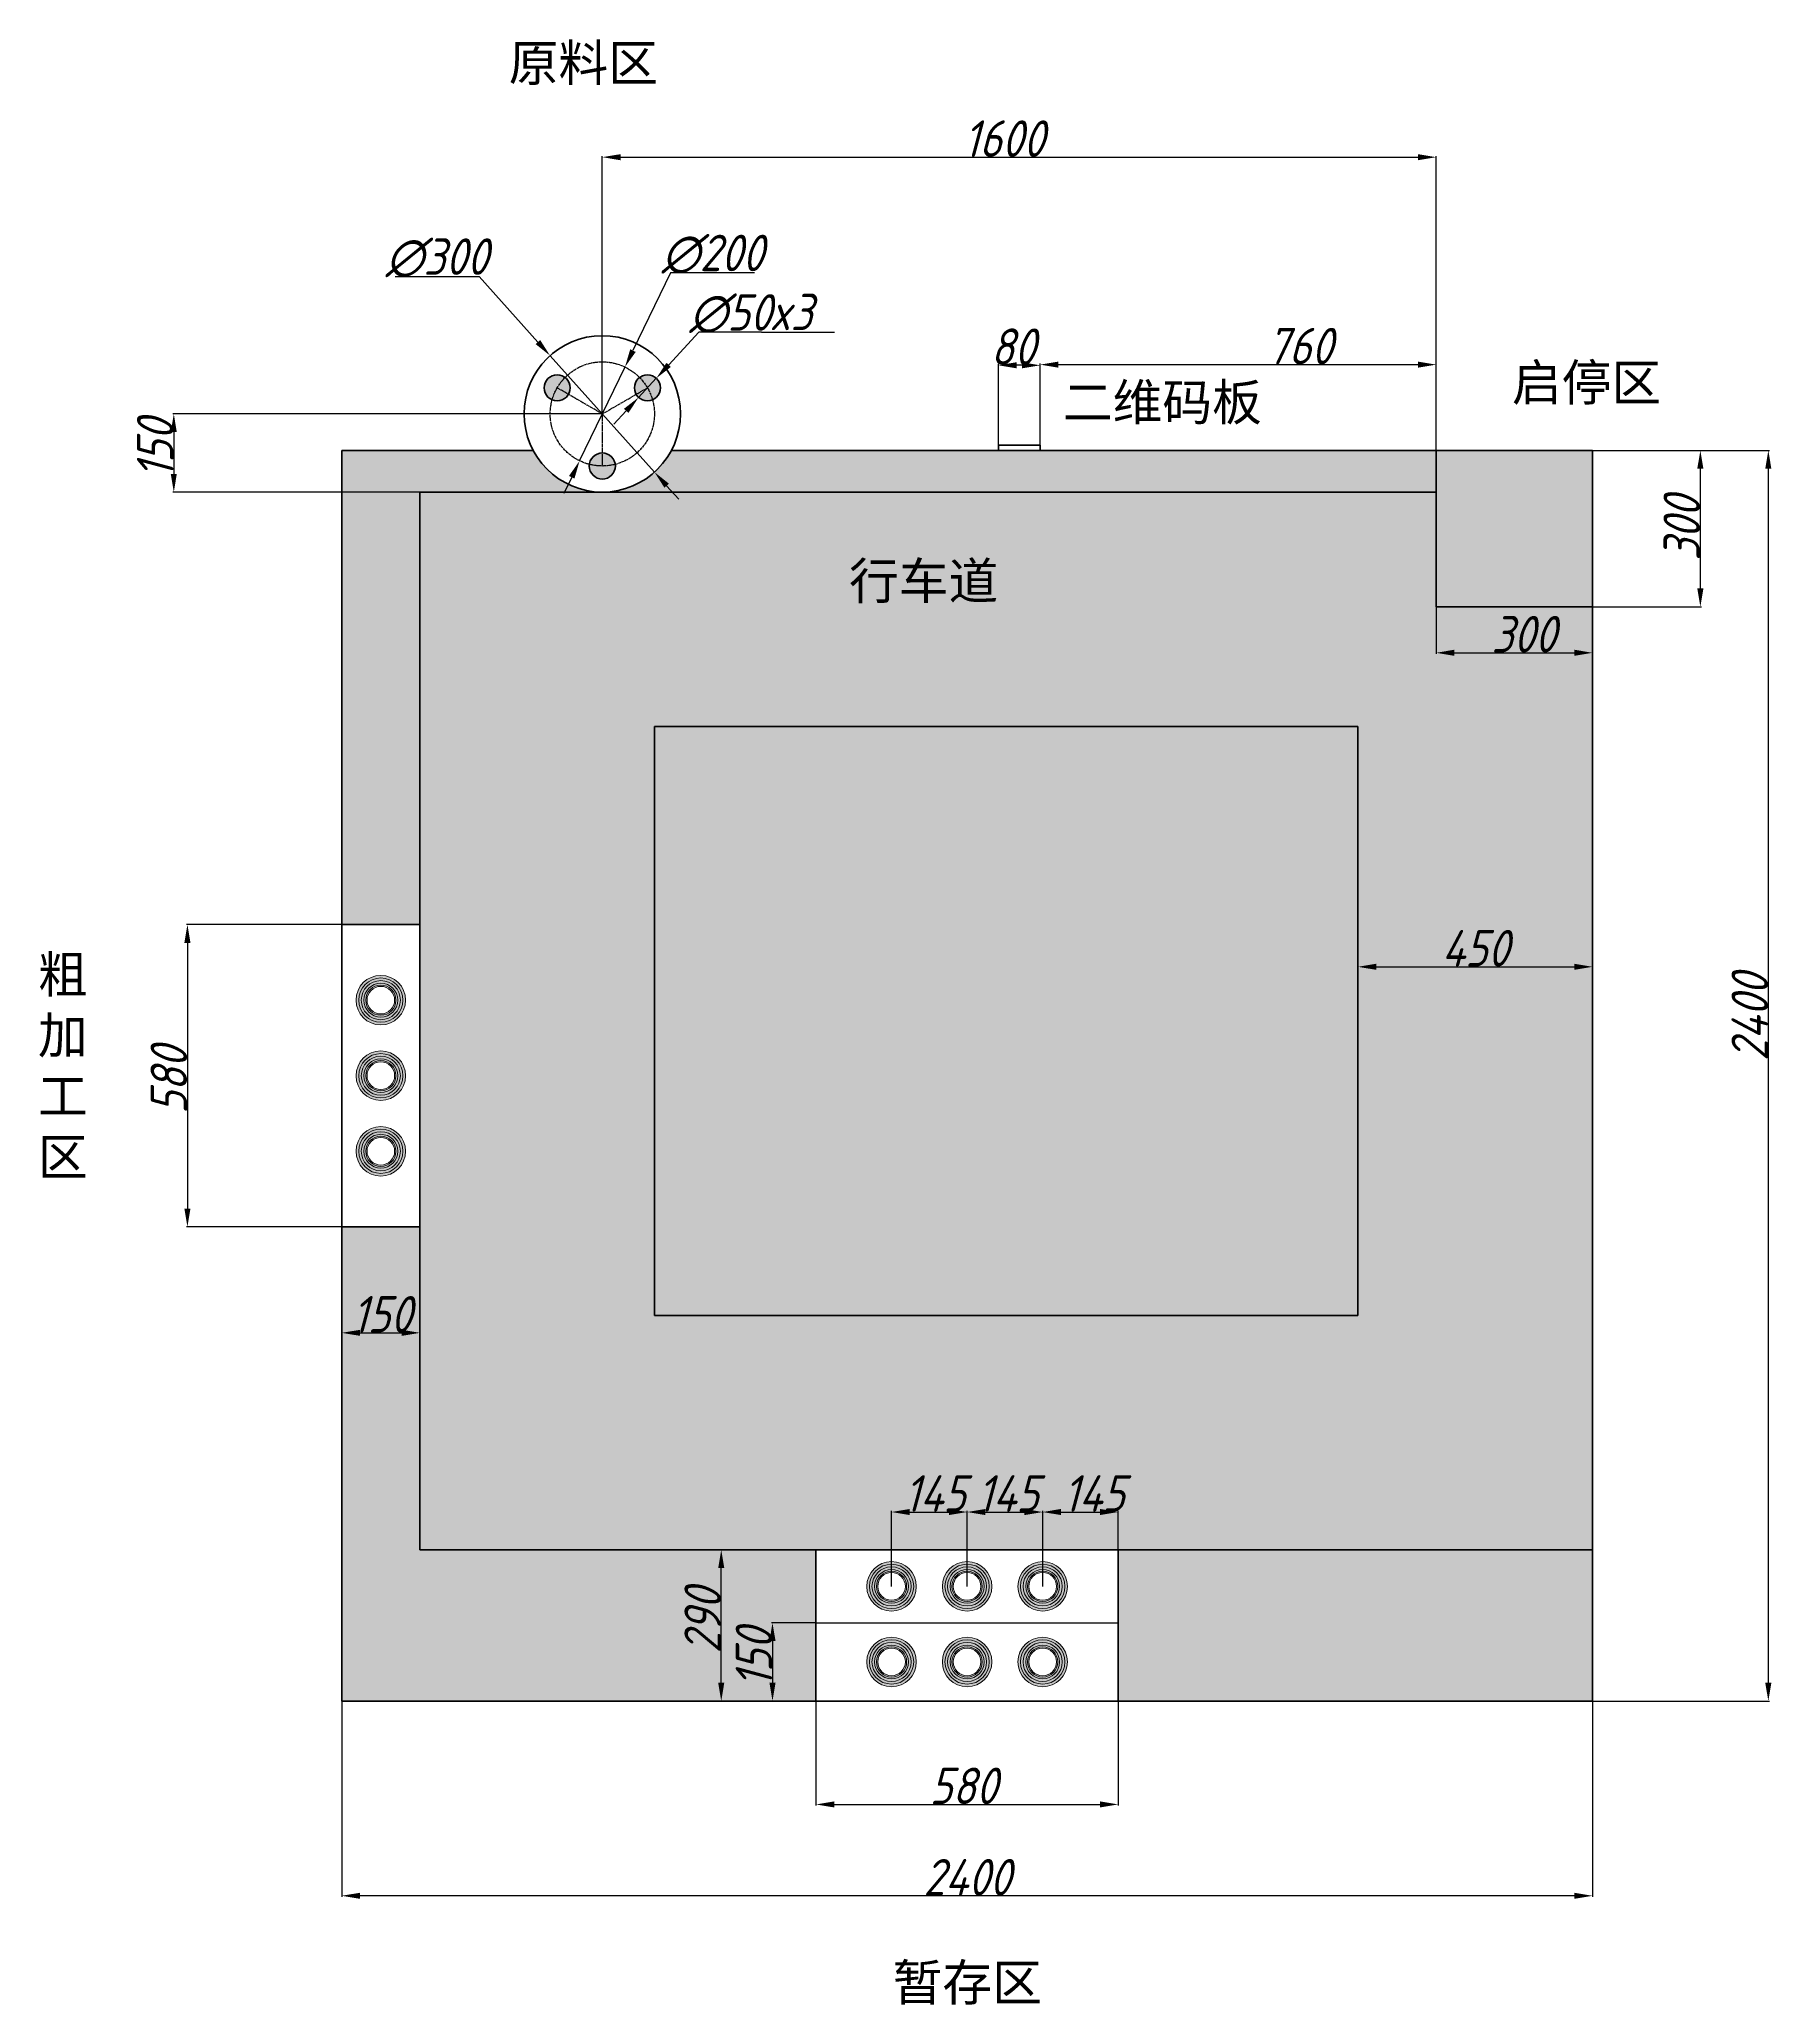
# Model space of a CAD drawing. Header units: millimetres. Extents: x 1888 to 5216, y -493 to 3278.
import ezdxf

# ---------------------------------------------------------------- set-up
doc = ezdxf.new("R2010")
doc.units = ezdxf.units.MM
doc.header["$LTSCALE"] = 0.25
doc.linetypes.add('CENTER2', pattern=[28.575, 19.05, -3.175, 3.175, -3.175])
for name, color, linetype, lineweight in [('cu', 7, 'Continuous', 50), ('dianhua', 7, 'CENTER2', 25), ('xi', 7, 'Continuous', 25), ('色环线1.5', 7, 'Continuous', 15)]:
    doc.layers.add(name, color=color, linetype=linetype, lineweight=lineweight)
doc.styles.add('hz', font='simfang.ttf', dxfattribs={"height": 70})
doc.styles.add('sz', font='gbeitc.shx', dxfattribs={"height": 70})
doc.dimstyles.new('ditu$0', dxfattribs={"dimtxt": 3.5, "dimasz": 35, "dimexe": 2, "dimexo": 0, "dimtad": 1, "dimdsep": 46, "dimtxsty": 'sz', "dimcen": 2.5, "dimadec": 0, "dimazin": 0, "dimtfac": 1, "dimtmove": 0, "dimatfit": 3, "dimfxl": 0, "dimarcsym": 0})
doc.dimstyles.new('ditu$3', dxfattribs={"dimtxt": 3.5, "dimasz": 35, "dimexe": 2, "dimexo": 0, "dimtad": 1, "dimtoh": 1, "dimdsep": 46, "dimtxsty": 'sz', "dimcen": 2.5, "dimadec": 0, "dimazin": 0, "dimtfac": 1, "dimtmove": 0, "dimatfit": 3, "dimfxl": 0, "dimarcsym": 0})

# ---------------------------------------------------------------- blocks, each defined once
blk = doc.blocks.new('*D2')
at = {"layer": 'Defpoints', "color": 0, "transparency": 16777216}
for p in [(4868.3, 2489.5), (4868.3, 89.5), (5205.7, 89.5)]:
    blk.add_point(p, dxfattribs=at)
at = {"layer": 'xi', "color": 0, "lineweight": -2, "transparency": 16777216}
for p, q in [((4868.3, 2489.5), (5207.7, 2489.5)), ((5205.7, 2454.5), (5205.7, 124.5)), ((4868.3, 89.5), (5207.7, 89.5))]:
    blk.add_line(p, q, dxfattribs=at)
at = {"layer": 'xi', "color": 0, "transparency": 16777216}
for points in [[(5199.8, 2454.5), (5211.5, 2454.5), (5205.7, 2489.5)], [(5199.8, 124.5), (5211.5, 124.5), (5205.7, 89.5)]]:
    blk.add_solid(points, dxfattribs=at)
at = {"layer": 'xi', "color": 0, "transparency": 16777216, "insert": (5170.1, 1401.5), "char_height": 70, "attachment_point": 5, "rotation": 90, "style": 'sz'}
blk.add_mtext('2400', dxfattribs=at)
blk = doc.blocks.new('*D3')
at = {"layer": 'Defpoints', "color": 0, "transparency": 16777216}
for p in [(2468.3, 89.5), (4868.3, 89.5), (2468.3, -284.2)]:
    blk.add_point(p, dxfattribs=at)
at = {"layer": 'xi', "color": 0, "lineweight": -2, "transparency": 16777216}
for p, q in [((2468.3, 89.5), (2468.3, -286.2)), ((4868.3, 89.5), (4868.3, -286.2)), ((4833.3, -284.2), (2503.3, -284.2))]:
    blk.add_line(p, q, dxfattribs=at)
at = {"layer": 'xi', "color": 0, "transparency": 16777216}
for points in [[(2503.3, -278.4), (2503.3, -290.1), (2468.3, -284.2)], [(4833.3, -278.4), (4833.3, -290.1), (4868.3, -284.2)]]:
    blk.add_solid(points, dxfattribs=at)
at = {"layer": 'xi', "color": 0, "transparency": 16777216, "insert": (3668.2, -248.6), "char_height": 70, "attachment_point": 5, "style": 'sz'}
blk.add_mtext('2400', dxfattribs=at)
blk = doc.blocks.new('*D4')
at = {"layer": 'Defpoints', "color": 0, "transparency": 16777216}
for p in [(4568.3, 3052.2), (2968.3, 2559.5), (4568.3, 2489.5)]:
    blk.add_point(p, dxfattribs=at)
at = {"layer": 'xi', "color": 0, "lineweight": -2, "transparency": 16777216}
for p, q in [((2968.3, 2559.5), (2968.3, 3054.2)), ((3003.3, 3052.2), (4533.3, 3052.2)), ((4568.3, 2489.5), (4568.3, 3054.2))]:
    blk.add_line(p, q, dxfattribs=at)
at = {"layer": 'xi', "color": 0, "transparency": 16777216}
for points in [[(3003.3, 3058), (3003.3, 3046.3), (2968.3, 3052.2)], [(4533.3, 3058), (4533.3, 3046.3), (4568.3, 3052.2)]]:
    blk.add_solid(points, dxfattribs=at)
at = {"layer": 'xi', "color": 0, "transparency": 16777216, "insert": (3738.9, 3087.8), "char_height": 70, "attachment_point": 5, "style": 'sz'}
blk.add_mtext('1600', dxfattribs=at)
blk = doc.blocks.new('*D5')
at = {"layer": 'Defpoints', "color": 0, "transparency": 16777216}
for p in [(4568.3, 2654.1), (3808.3, 2499.5), (4568.3, 2489.5)]:
    blk.add_point(p, dxfattribs=at)
at = {"layer": 'xi', "color": 0, "lineweight": -2, "transparency": 16777216}
for p, q in [((3808.3, 2499.5), (3808.3, 2656.1)), ((3843.3, 2654.1), (4533.3, 2654.1)), ((4568.3, 2489.5), (4568.3, 2656.1))]:
    blk.add_line(p, q, dxfattribs=at)
at = {"layer": 'xi', "color": 0, "transparency": 16777216}
for points in [[(3843.3, 2659.9), (3843.3, 2648.3), (3808.3, 2654.1)], [(4533.3, 2659.9), (4533.3, 2648.3), (4568.3, 2654.1)]]:
    blk.add_solid(points, dxfattribs=at)
at = {"layer": 'xi', "color": 0, "transparency": 16777216, "insert": (4306.4, 2689.7), "char_height": 70, "attachment_point": 5, "style": 'sz'}
blk.add_mtext('760', dxfattribs=at)
blk = doc.blocks.new('*D6')
at = {"layer": 'Defpoints', "color": 0, "transparency": 16777216}
for p in [(3728.3, 2652.8), (3728.3, 2499.5), (3808.3, 2499.5)]:
    blk.add_point(p, dxfattribs=at)
at = {"layer": 'xi', "color": 0, "lineweight": -2, "transparency": 16777216}
for p, q in [((3728.3, 2499.5), (3728.3, 2654.8)), ((3773.3, 2652.8), (3763.3, 2652.8)), ((3808.3, 2499.5), (3808.3, 2654.8))]:
    blk.add_line(p, q, dxfattribs=at)
at = {"layer": 'xi', "color": 0, "transparency": 16777216}
for points in [[(3763.3, 2658.7), (3763.3, 2647), (3728.3, 2652.8)], [(3773.3, 2658.7), (3773.3, 2647), (3808.3, 2652.8)]]:
    blk.add_solid(points, dxfattribs=at)
at = {"layer": 'xi', "color": 0, "transparency": 16777216, "insert": (3756.2, 2688.5), "char_height": 70, "attachment_point": 5, "style": 'sz'}
blk.add_mtext('80', dxfattribs=at)
blk = doc.blocks.new('*D7')
at = {"layer": 'Defpoints', "color": 0, "transparency": 16777216}
for p in [(4868.3, 2189.5), (4418.3, 1959.5), (4868.3, 1498.5)]:
    blk.add_point(p, dxfattribs=at)
at = {"layer": 'xi', "color": 0, "lineweight": -2, "transparency": 16777216}
for p, q in [((4868.3, 2189.5), (4868.3, 1496.5)), ((4418.3, 1959.5), (4418.3, 1496.5)), ((4453.3, 1498.5), (4833.3, 1498.5))]:
    blk.add_line(p, q, dxfattribs=at)
at = {"layer": 'xi', "color": 0, "transparency": 16777216}
for points in [[(4453.3, 1504.4), (4453.3, 1492.7), (4418.3, 1498.5)], [(4833.3, 1504.4), (4833.3, 1492.7), (4868.3, 1498.5)]]:
    blk.add_solid(points, dxfattribs=at)
at = {"layer": 'xi', "color": 0, "transparency": 16777216, "insert": (4643.3, 1534.2), "char_height": 70, "attachment_point": 5, "style": 'sz'}
blk.add_mtext('450', dxfattribs=at)
blk = doc.blocks.new('*D8')
at = {"layer": 'Defpoints', "color": 0, "transparency": 16777216}
for p in [(2968.3, 2559.5), (2146, 2409.5), (2968.3, 2409.5)]:
    blk.add_point(p, dxfattribs=at)
at = {"layer": 'xi', "color": 0, "lineweight": -2, "transparency": 16777216}
for p, q in [((2968.3, 2559.5), (2144, 2559.5)), ((2146, 2524.5), (2146, 2444.5)), ((2968.3, 2409.5), (2144, 2409.5))]:
    blk.add_line(p, q, dxfattribs=at)
at = {"layer": 'xi', "color": 0, "transparency": 16777216}
for points in [[(2140.1, 2524.5), (2151.8, 2524.5), (2146, 2559.5)], [(2140.1, 2444.5), (2151.8, 2444.5), (2146, 2409.5)]]:
    blk.add_solid(points, dxfattribs=at)
at = {"layer": 'xi', "color": 0, "transparency": 16777216, "insert": (2110.3, 2492.8), "char_height": 70, "attachment_point": 5, "rotation": 90, "style": 'sz'}
blk.add_mtext('150', dxfattribs=at)
blk = doc.blocks.new('*D9')
at = {"layer": 'Defpoints', "color": 0, "transparency": 16777216}
for p in [(2468.3, 1579.5), (2172.1, 999.5), (2468.3, 999.5)]:
    blk.add_point(p, dxfattribs=at)
at = {"layer": 'xi', "color": 0, "lineweight": -2, "transparency": 16777216}
for p, q in [((2468.3, 1579.5), (2170.1, 1579.5)), ((2172.1, 1544.5), (2172.1, 1034.5)), ((2468.3, 999.5), (2170.1, 999.5))]:
    blk.add_line(p, q, dxfattribs=at)
at = {"layer": 'xi', "color": 0, "transparency": 16777216}
for points in [[(2166.3, 1544.5), (2178, 1544.5), (2172.1, 1579.5)], [(2166.3, 1034.5), (2178, 1034.5), (2172.1, 999.5)]]:
    blk.add_solid(points, dxfattribs=at)
at = {"layer": 'xi', "color": 0, "transparency": 16777216, "insert": (2136.5, 1280.8), "char_height": 70, "attachment_point": 5, "rotation": 90, "style": 'sz'}
blk.add_mtext('580', dxfattribs=at)
blk = doc.blocks.new('*D10')
at = {"layer": 'Defpoints', "color": 0, "transparency": 16777216}
for p in [(3378.3, 89.5), (3958.3, 89.5), (3958.3, -108.9)]:
    blk.add_point(p, dxfattribs=at)
at = {"layer": 'xi', "color": 0, "lineweight": -2, "transparency": 16777216}
for p, q in [((3378.3, 89.5), (3378.3, -110.9)), ((3958.3, 89.5), (3958.3, -110.9)), ((3413.3, -108.9), (3923.3, -108.9))]:
    blk.add_line(p, q, dxfattribs=at)
at = {"layer": 'xi', "color": 0, "transparency": 16777216}
for points in [[(3413.3, -103.1), (3413.3, -114.7), (3378.3, -108.9)], [(3923.3, -103.1), (3923.3, -114.7), (3958.3, -108.9)]]:
    blk.add_solid(points, dxfattribs=at)
at = {"layer": 'xi', "color": 0, "transparency": 16777216, "insert": (3661.1, -73.3), "char_height": 70, "attachment_point": 5, "style": 'sz'}
blk.add_mtext('580', dxfattribs=at)
blk = doc.blocks.new('*D11')
at = {"layer": 'Defpoints', "color": 0, "transparency": 16777216}
for p in [(3196.5, 379.5), (3368.3, 379.5), (3368.3, 89.5)]:
    blk.add_point(p, dxfattribs=at)
at = {"layer": 'xi', "color": 0, "lineweight": -2, "transparency": 16777216}
for p, q in [((3368.3, 379.5), (3194.5, 379.5)), ((3196.5, 124.5), (3196.5, 344.5)), ((3368.3, 89.5), (3194.5, 89.5))]:
    blk.add_line(p, q, dxfattribs=at)
at = {"layer": 'xi', "color": 0, "transparency": 16777216}
for points in [[(3190.6, 344.5), (3202.3, 344.5), (3196.5, 379.5)], [(3190.6, 124.5), (3202.3, 124.5), (3196.5, 89.5)]]:
    blk.add_solid(points, dxfattribs=at)
at = {"layer": 'xi', "color": 0, "transparency": 16777216, "insert": (3160.8, 243.6), "char_height": 70, "attachment_point": 5, "rotation": 90, "style": 'sz'}
blk.add_mtext('290', dxfattribs=at)
blk = doc.blocks.new('*D12')
at = {"layer": 'Defpoints', "color": 0, "transparency": 16777216}
for p in [(3378.3, 239.5), (3294.8, 89.5), (3378.3, 89.5)]:
    blk.add_point(p, dxfattribs=at)
at = {"layer": 'xi', "color": 0, "lineweight": -2, "transparency": 16777216}
for p, q in [((3378.3, 239.5), (3292.8, 239.5)), ((3294.8, 204.5), (3294.8, 124.5)), ((3378.3, 89.5), (3292.8, 89.5))]:
    blk.add_line(p, q, dxfattribs=at)
at = {"layer": 'xi', "color": 0, "transparency": 16777216}
for points in [[(3289, 204.5), (3300.7, 204.5), (3294.8, 239.5)], [(3289, 124.5), (3300.7, 124.5), (3294.8, 89.5)]]:
    blk.add_solid(points, dxfattribs=at)
at = {"layer": 'xi', "color": 0, "transparency": 16777216, "insert": (3259.2, 172.4), "char_height": 70, "attachment_point": 5, "rotation": 90, "style": 'sz'}
blk.add_mtext('150', dxfattribs=at)
blk = doc.blocks.new('*D13')
at = {"layer": 'Defpoints', "color": 0, "transparency": 16777216}
for p in [(2468.3, 999.5), (2618.3, 999.5), (2618.3, 796.1)]:
    blk.add_point(p, dxfattribs=at)
at = {"layer": 'xi', "color": 0, "lineweight": -2, "transparency": 16777216}
for p, q in [((2468.3, 999.5), (2468.3, 794.1)), ((2618.3, 999.5), (2618.3, 794.1)), ((2503.3, 796.1), (2583.3, 796.1))]:
    blk.add_line(p, q, dxfattribs=at)
at = {"layer": 'xi', "color": 0, "transparency": 16777216}
for points in [[(2503.3, 801.9), (2503.3, 790.3), (2468.3, 796.1)], [(2583.3, 801.9), (2583.3, 790.3), (2618.3, 796.1)]]:
    blk.add_solid(points, dxfattribs=at)
at = {"layer": 'xi', "color": 0, "transparency": 16777216, "insert": (2545.2, 831.7), "char_height": 70, "attachment_point": 5, "style": 'sz'}
blk.add_mtext('150', dxfattribs=at)
blk = doc.blocks.new('*D14')
at = {"layer": 'Defpoints', "color": 0, "transparency": 16777216}
for p in [(4868.3, 2489.5), (5075.3, 2489.5), (4868.3, 2189.5)]:
    blk.add_point(p, dxfattribs=at)
at = {"layer": 'xi', "color": 0, "lineweight": -2, "transparency": 16777216}
for p, q in [((4868.3, 2489.5), (5077.3, 2489.5)), ((5075.3, 2224.5), (5075.3, 2454.5)), ((4868.3, 2189.5), (5077.3, 2189.5))]:
    blk.add_line(p, q, dxfattribs=at)
at = {"layer": 'xi', "color": 0, "transparency": 16777216}
for points in [[(5069.4, 2454.5), (5081.1, 2454.5), (5075.3, 2489.5)], [(5069.4, 2224.5), (5081.1, 2224.5), (5075.3, 2189.5)]]:
    blk.add_solid(points, dxfattribs=at)
at = {"layer": 'xi', "color": 0, "transparency": 16777216, "insert": (5039.6, 2339.9), "char_height": 70, "attachment_point": 5, "rotation": 90, "style": 'sz'}
blk.add_mtext('300', dxfattribs=at)
blk = doc.blocks.new('*D15')
at = {"layer": 'Defpoints', "color": 0, "transparency": 16777216}
for p in [(4568.3, 2189.5), (4868.3, 2189.5), (4868.3, 2101.1)]:
    blk.add_point(p, dxfattribs=at)
at = {"layer": 'xi', "color": 0, "lineweight": -2, "transparency": 16777216}
for p, q in [((4568.3, 2189.5), (4568.3, 2099.1)), ((4868.3, 2189.5), (4868.3, 2099.1)), ((4603.3, 2101.1), (4833.3, 2101.1))]:
    blk.add_line(p, q, dxfattribs=at)
at = {"layer": 'xi', "color": 0, "transparency": 16777216}
for points in [[(4603.3, 2107), (4603.3, 2095.3), (4568.3, 2101.1)], [(4833.3, 2107), (4833.3, 2095.3), (4868.3, 2101.1)]]:
    blk.add_solid(points, dxfattribs=at)
at = {"layer": 'xi', "color": 0, "transparency": 16777216, "insert": (4736.3, 2136.8), "char_height": 70, "attachment_point": 5, "style": 'sz'}
blk.add_mtext('300', dxfattribs=at)
blk = doc.blocks.new('*D16')
at = {"layer": 'Defpoints', "color": 0, "transparency": 16777216}
for p in [(3668.3, 452.2), (3523.3, 309.5), (3668.3, 309.5)]:
    blk.add_point(p, dxfattribs=at)
at = {"layer": 'xi', "color": 0, "lineweight": -2, "transparency": 16777216}
for p, q in [((3523.3, 309.5), (3523.3, 454.2)), ((3668.3, 309.5), (3668.3, 454.2)), ((3558.3, 452.2), (3633.3, 452.2))]:
    blk.add_line(p, q, dxfattribs=at)
at = {"layer": 'xi', "color": 0, "transparency": 16777216}
for points in [[(3558.3, 458.1), (3558.3, 446.4), (3523.3, 452.2)], [(3633.3, 458.1), (3633.3, 446.4), (3668.3, 452.2)]]:
    blk.add_solid(points, dxfattribs=at)
at = {"layer": 'xi', "color": 0, "transparency": 16777216, "insert": (3606.7, 487.9), "char_height": 70, "attachment_point": 5, "style": 'sz'}
blk.add_mtext('145', dxfattribs=at)
blk = doc.blocks.new('*D17')
at = {"layer": 'Defpoints', "color": 0, "transparency": 16777216}
for p in [(3813.3, 452.2), (3668.3, 309.5), (3813.3, 309.5)]:
    blk.add_point(p, dxfattribs=at)
at = {"layer": 'xi', "color": 0, "lineweight": -2, "transparency": 16777216}
for p, q in [((3668.3, 309.5), (3668.3, 454.2)), ((3813.3, 309.5), (3813.3, 454.2)), ((3703.3, 452.2), (3778.3, 452.2))]:
    blk.add_line(p, q, dxfattribs=at)
at = {"layer": 'xi', "color": 0, "transparency": 16777216}
for points in [[(3703.3, 458.1), (3703.3, 446.4), (3668.3, 452.2)], [(3778.3, 458.1), (3778.3, 446.4), (3813.3, 452.2)]]:
    blk.add_solid(points, dxfattribs=at)
at = {"layer": 'xi', "color": 0, "transparency": 16777216, "insert": (3746.8, 487.9), "char_height": 70, "attachment_point": 5, "style": 'sz'}
blk.add_mtext('145', dxfattribs=at)
blk = doc.blocks.new('*D18')
at = {"layer": 'Defpoints', "color": 0, "transparency": 16777216}
for p in [(3958.3, 452.2), (3958.3, 379.5), (3813.3, 309.5)]:
    blk.add_point(p, dxfattribs=at)
at = {"layer": 'xi', "color": 0, "lineweight": -2, "transparency": 16777216}
for p, q in [((3813.3, 309.5), (3813.3, 454.2)), ((3958.3, 379.5), (3958.3, 454.2)), ((3848.3, 452.2), (3923.3, 452.2))]:
    blk.add_line(p, q, dxfattribs=at)
at = {"layer": 'xi', "color": 0, "transparency": 16777216}
for points in [[(3848.3, 458.1), (3848.3, 446.4), (3813.3, 452.2)], [(3923.3, 458.1), (3923.3, 446.4), (3958.3, 452.2)]]:
    blk.add_solid(points, dxfattribs=at)
at = {"layer": 'xi', "color": 0, "transparency": 16777216, "insert": (3911.7, 487.9), "char_height": 70, "attachment_point": 5, "style": 'sz'}
blk.add_mtext('145', dxfattribs=at)
blk = doc.blocks.new('*D19')
at = {"layer": 'Defpoints', "color": 0, "transparency": 16777216}
for p in [(2868.1, 2671.2), (3068.4, 2447.8)]:
    blk.add_point(p, dxfattribs=at)
at = {"layer": 'xi', "color": 0, "lineweight": -2, "transparency": 16777216}
for p, q in [((2570.6, 2823.5), (2731.7, 2823.5)), ((2731.7, 2823.5), (2844.8, 2697.3)), ((3068.4, 2447.8), (2868.1, 2671.2)), ((3091.7, 2421.8), (3115.1, 2395.7))]:
    blk.add_line(p, q, dxfattribs=at)
at = {"layer": 'xi', "color": 0, "transparency": 16777216}
for points in [[(2849.1, 2701.2), (2840.4, 2693.4), (2868.1, 2671.2)], [(3096.1, 2425.7), (3087.4, 2417.9), (3068.4, 2447.8)]]:
    blk.add_solid(points, dxfattribs=at)
at = {"layer": 'xi', "color": 0, "transparency": 16777216, "insert": (2650.8, 2859.1), "char_height": 70, "attachment_point": 5, "style": 'sz'}
blk.add_mtext('∅300', dxfattribs=at)
blk = doc.blocks.new('*D20')
at = {"layer": 'Defpoints', "color": 0, "transparency": 16777216}
for p in [(3011.8, 2649.6), (2924.7, 2469.5)]:
    blk.add_point(p, dxfattribs=at)
at = {"layer": 'xi', "color": 0, "lineweight": -2, "transparency": 16777216}
for p, q in [((3099.2, 2830.4), (3027, 2681.1)), ((3260.2, 2830.4), (3099.2, 2830.4)), ((2924.7, 2469.5), (3011.8, 2649.6)), ((2909.5, 2438), (2894.3, 2406.5))]:
    blk.add_line(p, q, dxfattribs=at)
at = {"layer": 'xi', "color": 0, "transparency": 16777216}
for points in [[(3021.8, 2683.6), (3032.3, 2678.5), (3011.8, 2649.6)], [(2904.3, 2440.5), (2914.8, 2435.5), (2924.7, 2469.5)]]:
    blk.add_solid(points, dxfattribs=at)
at = {"layer": 'xi', "color": 0, "transparency": 16777216, "insert": (3180, 2866.1), "char_height": 70, "attachment_point": 5, "style": 'sz'}
blk.add_mtext('∅200', dxfattribs=at)
blk = doc.blocks.new('*D21')
at = {"layer": 'Defpoints', "color": 0, "transparency": 16777216}
for p in [(3071.8, 2627.9), (3037.9, 2591.2)]:
    blk.add_point(p, dxfattribs=at)
at = {"layer": 'xi', "color": 0, "lineweight": -2, "transparency": 16777216}
for p, q in [((3153.5, 2716.4), (3095.6, 2653.6)), ((3273.7, 2716.4), (3153.5, 2716.4)), ((3037.9, 2591.2), (3071.8, 2627.9)), ((3014.2, 2565.5), (2990.4, 2539.7))]:
    blk.add_line(p, q, dxfattribs=at)
at = {"layer": 'xi', "color": 0, "transparency": 16777216}
for points in [[(3091.3, 2657.6), (3099.8, 2649.7), (3071.8, 2627.9)], [(3009.9, 2569.4), (3018.4, 2561.5), (3037.9, 2591.2)]]:
    blk.add_solid(points, dxfattribs=at)
at = {"layer": 'xi', "color": 0, "transparency": 16777216, "insert": (3213.9, 2752), "char_height": 70, "attachment_point": 5, "style": 'sz'}
blk.add_mtext('∅50', dxfattribs=at)

msp = doc.modelspace()

# ---------------------------------------------------------------- hatches: boundary and pattern name
at = {"layer": 'dianhua'}
h = msp.add_hatch(color=3, dxfattribs=at)
h.dxf.hatch_style = 1
h.paths.add_polyline_path([(2896.761, 2629.456, 0.61991003), (2856.653, 2609.538, 0.30182618), (2871.957, 2586.494, -0.12598816)])
h.paths.add_polyline_path([(2896.761, 2629.456, 0.06274607), (2881.653, 2609.538), (2903.304, 2597.038, 0.1316525), (2906.653, 2609.538, 0.23463647)])
h.paths.add_polyline_path([(2903.304, 2597.038), (2881.653, 2609.538, 0.06274607), (2871.957, 2586.494, 0.37796447)])
h.paths.add_polyline_path([(2495.755, 1289.538, 1), (2590.755, 1289.538, 1)])
h.paths.add_polyline_path([(2585.755, 1289.538, -1), (2500.755, 1289.538, -1)], flags=0)
h.paths.add_polyline_path([(2580.755, 1289.538, -1), (2505.755, 1289.538, -1)], flags=0)
h.paths.add_polyline_path([(2575.755, 1289.538, -1), (2510.755, 1289.538, -1)], flags=0)
h.paths.add_polyline_path([(2572.255, 1289.538, -1), (2514.255, 1289.538, -1)], flags=0)
h.paths.add_polyline_path([(2569.755, 1289.538, -1), (2516.755, 1289.538, -1)], flags=0)
h.paths.add_polyline_path([(2500.755, 1289.538, 1), (2585.755, 1289.538, 1)], flags=16)
h.paths.add_polyline_path([(2505.755, 1289.538, 1), (2580.755, 1289.538, 1)], flags=0)
h.paths.add_polyline_path([(2516.755, 1289.538, 1), (2569.755, 1289.538, 1)], flags=0)
h.paths.add_polyline_path([(3630.755, 309.538, 1), (3705.755, 309.538, 1)], flags=0)
h.paths.add_polyline_path([(3700.755, 309.538, -1), (3635.755, 309.538, -1)], flags=0)
h.paths.add_polyline_path([(3697.255, 309.538, -1), (3639.255, 309.538, -1)], flags=0)
h.paths.add_polyline_path([(3694.755, 309.538, -1), (3641.755, 309.538, -1)], flags=0)
h.paths.add_polyline_path([(3635.755, 309.538, 1), (3700.755, 309.538, 1)], flags=0)
h.paths.add_polyline_path([(3639.255, 309.538, 1), (3697.255, 309.538, 1)], flags=0)
h.paths.add_polyline_path([(3625.755, 309.538, 1), (3710.755, 309.538, 1)], flags=16)
h.paths.add_polyline_path([(3705.755, 309.538, -1), (3630.755, 309.538, -1)], flags=0)
h.paths.add_polyline_path([(3620.755, 309.538, 1), (3715.755, 309.538, 1)])
h.paths.add_polyline_path([(3710.755, 309.538, -1), (3625.755, 309.538, -1)], flags=0)
h.paths.add_polyline_path([(3620.755, 164.538, 1), (3715.755, 164.538, 1)])
h.paths.add_polyline_path([(3710.755, 164.538, -1), (3625.755, 164.538, -1)], flags=0)
h.paths.add_polyline_path([(3705.755, 164.538, -1), (3630.755, 164.538, -1)], flags=0)
h.paths.add_polyline_path([(3700.755, 164.538, -1), (3635.755, 164.538, -1)], flags=0)
h.paths.add_polyline_path([(3697.255, 164.538, -1), (3639.255, 164.538, -1)], flags=0)
h.paths.add_polyline_path([(3694.755, 164.538, -1), (3641.755, 164.538, -1)], flags=0)
h.paths.add_polyline_path([(3630.755, 164.538, 1), (3705.755, 164.538, 1)], flags=0)
h.paths.add_polyline_path([(3625.755, 164.538, 1), (3710.755, 164.538, 1)], flags=16)
h = msp.add_hatch(color=5, dxfattribs=at)
h.dxf.hatch_style = 1
h.paths.add_polyline_path([(2495.755, 1144.538, 1), (2590.755, 1144.538, 1)])
h.paths.add_polyline_path([(2585.755, 1144.538, -1), (2500.755, 1144.538, -1)], flags=16)
h.paths.add_polyline_path([(2580.755, 1144.538, -1), (2505.755, 1144.538, -1)], flags=0)
h.paths.add_polyline_path([(2575.755, 1144.538, -1), (2510.755, 1144.538, -1)], flags=0)
h.paths.add_polyline_path([(2572.255, 1144.538, -1), (2514.255, 1144.538, -1)], flags=0)
h.paths.add_polyline_path([(2569.755, 1144.538, -1), (2516.755, 1144.538, -1)], flags=0)
h.paths.add_polyline_path([(3039.75, 2629.456, 0.23463647), (3029.858, 2609.538, 0.1316525), (3033.207, 2597.038), (3054.858, 2609.538, 0.06274607)])
h.paths.add_polyline_path([(3054.858, 2609.538), (3033.207, 2597.038, 0.37796447), (3064.554, 2586.494, 0.06274607)])
h.paths.add_polyline_path([(3039.75, 2629.456, -0.12598816), (3064.554, 2586.494, 0.30182618), (3079.858, 2609.538, 0.61991003)])
h.paths.add_polyline_path([(3765.755, 309.538, 1), (3860.755, 309.538, 1)])
h.paths.add_polyline_path([(3855.755, 309.538, -1), (3770.755, 309.538, -1)], flags=16)
h.paths.add_polyline_path([(3850.755, 309.538, -1), (3775.755, 309.538, -1)], flags=0)
h.paths.add_polyline_path([(3845.755, 309.538, -1), (3780.755, 309.538, -1)], flags=0)
h.paths.add_polyline_path([(3842.255, 309.538, -1), (3784.255, 309.538, -1)], flags=0)
h.paths.add_polyline_path([(3839.755, 309.538, -1), (3786.755, 309.538, -1)], flags=0)
h.paths.add_polyline_path([(3765.755, 164.538, 1), (3860.755, 164.538, 1)])
h.paths.add_polyline_path([(3855.755, 164.538, -1), (3770.755, 164.538, -1)], flags=16)
h.paths.add_polyline_path([(3850.755, 164.538, -1), (3775.755, 164.538, -1)], flags=0)
h.paths.add_polyline_path([(3845.755, 164.538, -1), (3780.755, 164.538, -1)], flags=0)
h.paths.add_polyline_path([(3842.255, 164.538, -1), (3784.255, 164.538, -1)], flags=0)
h.paths.add_polyline_path([(3839.755, 164.538, -1), (3786.755, 164.538, -1)], flags=0)
at = {"layer": 'dianhua', "true_color": 0xf8f6b0}
h = msp.add_hatch(color=51, dxfattribs=at)
h.dxf.hatch_style = 1
h.paths.add_polyline_path([(2618.255, 2409.538), (2968.255, 2409.538, -0.27817928), (2835.59, 2489.538), (2468.255, 2489.538), (2468.255, 1579.538), (2618.255, 1579.538)])
h.paths.add_polyline_path([(4568.255, 2489.538), (3100.92, 2489.538, -0.27817928), (2968.255, 2409.538), (4568.255, 2409.538)])
h.paths.add_polyline_path([(3378.255, 379.538), (2618.255, 379.538), (2618.255, 999.538), (2468.255, 999.538), (2468.255, 89.538), (3378.255, 89.538)])
h.paths.add_polyline_path([(4868.255, 379.538), (3958.255, 379.538), (3958.255, 89.538), (4868.255, 89.538)])
h.paths.add_polyline_path([(4418.255, 1959.538), (3068.255, 1959.538), (3068.255, 829.538), (4418.255, 829.538)])
at = {"layer": 'dianhua'}
h = msp.add_hatch(color=5, dxfattribs=at)
h.dxf.hatch_style = 1
h.paths.add_polyline_path([(4868.255, 2489.538), (4568.255, 2489.538), (4568.255, 2189.538), (4868.255, 2189.538)])
h = msp.add_hatch(color=1, dxfattribs=at)
h.dxf.hatch_style = 1
h.paths.add_polyline_path([(2968.255, 2484.538, 0.37796447), (2943.452, 2462.663, 0.06274607), (2968.255, 2459.538)])
h.paths.add_polyline_path([(2968.255, 2484.538), (2968.255, 2459.538, 0.06274607), (2993.059, 2462.663, 0.37796447)])
h.paths.add_polyline_path([(2993.255, 2459.538, 0.03134221), (2993.059, 2462.663, -0.06274607), (2968.255, 2459.538, -0.06274607), (2943.452, 2462.663, 0.03134221), (2943.255, 2459.538, 1)])
h = msp.add_hatch(color=8, dxfattribs=at)
h.dxf.hatch_style = 1
h.paths.add_polyline_path([(4868.255, 2189.538), (4568.255, 2189.538), (4568.255, 2409.538), (2618.255, 2409.538), (2618.255, 999.538), (2618.255, 379.538), (3958.255, 379.538), (4868.255, 379.538)])
h.paths.add_polyline_path([(3068.255, 1959.538), (4418.255, 1959.538), (4418.255, 829.538), (3068.255, 829.538)], flags=16)
h = msp.add_hatch(color=1, dxfattribs=at)
h.dxf.hatch_style = 1
h.paths.add_polyline_path([(2590.755, 1434.538, 1), (2495.755, 1434.538, 1)])
h.paths.add_polyline_path([(2500.755, 1434.538, -1), (2585.755, 1434.538, -1)], flags=0)
h.paths.add_polyline_path([(2505.755, 1434.538, -1), (2580.755, 1434.538, -1)], flags=0)
h.paths.add_polyline_path([(2510.755, 1434.538, -1), (2575.755, 1434.538, -1)], flags=0)
h.paths.add_polyline_path([(2514.255, 1434.538, -1), (2572.255, 1434.538, -1)], flags=0)
h.paths.add_polyline_path([(2516.755, 1434.538, -1), (2569.755, 1434.538, -1)], flags=0)
h.paths.add_polyline_path([(2585.755, 1434.538, 1), (2500.755, 1434.538, 1)], flags=16)
h.paths.add_polyline_path([(3475.755, 164.538, 1), (3570.755, 164.538, 1)])
h.paths.add_polyline_path([(3565.755, 164.538, -1), (3480.755, 164.538, -1)], flags=16)
h.paths.add_polyline_path([(3560.755, 164.538, -1), (3485.755, 164.538, -1)], flags=0)
h.paths.add_polyline_path([(3555.755, 164.538, -1), (3490.755, 164.538, -1)], flags=0)
h.paths.add_polyline_path([(3552.255, 164.538, -1), (3494.255, 164.538, -1)], flags=0)
h.paths.add_polyline_path([(3549.755, 164.538, -1), (3496.755, 164.538, -1)], flags=0)
h.paths.add_polyline_path([(3570.755, 309.538, 1), (3475.755, 309.538, 1)])
h.paths.add_polyline_path([(3480.755, 309.538, -1), (3565.755, 309.538, -1)], flags=0)
h.paths.add_polyline_path([(3485.755, 309.538, -1), (3560.755, 309.538, -1)], flags=0)
h.paths.add_polyline_path([(3490.755, 309.538, -1), (3555.755, 309.538, -1)], flags=0)
h.paths.add_polyline_path([(3494.255, 309.538, -1), (3552.255, 309.538, -1)], flags=0)
h.paths.add_polyline_path([(3496.755, 309.538, -1), (3549.755, 309.538, -1)], flags=0)
h.paths.add_polyline_path([(3565.755, 309.538, 1), (3480.755, 309.538, 1)], flags=16)
h = msp.add_hatch(color=1, dxfattribs=at)
h.dxf.hatch_style = 1
h.paths.add_polyline_path([(3565.755, 309.538, 1), (3480.755, 309.538, 1)])
h.paths.add_polyline_path([(3485.755, 309.538, -1), (3560.755, 309.538, -1)], flags=16)
h.paths.add_polyline_path([(3490.755, 309.538, -1), (3555.755, 309.538, -1)], flags=0)
h.paths.add_polyline_path([(3494.255, 309.538, -1), (3552.255, 309.538, -1)], flags=0)
h.paths.add_polyline_path([(3496.755, 309.538, -1), (3549.755, 309.538, -1)], flags=0)
h.paths.add_polyline_path([(3480.755, 164.538, 1), (3565.755, 164.538, 1)])
h.paths.add_polyline_path([(3560.755, 164.538, -1), (3485.755, 164.538, -1)], flags=16)
h.paths.add_polyline_path([(3555.755, 164.538, -1), (3490.755, 164.538, -1)], flags=0)
h.paths.add_polyline_path([(3552.255, 164.538, -1), (3494.255, 164.538, -1)], flags=0)
h.paths.add_polyline_path([(3549.755, 164.538, -1), (3496.755, 164.538, -1)], flags=0)
h.paths.add_polyline_path([(2500.755, 1434.538, 1), (2585.755, 1434.538, 1)])
h.paths.add_polyline_path([(2580.755, 1434.538, -1), (2505.755, 1434.538, -1)], flags=16)
h.paths.add_polyline_path([(2575.755, 1434.538, -1), (2510.755, 1434.538, -1)], flags=0)
h.paths.add_polyline_path([(2572.255, 1434.538, -1), (2514.255, 1434.538, -1)], flags=0)
h.paths.add_polyline_path([(2569.755, 1434.538, -1), (2516.755, 1434.538, -1)], flags=0)
h = msp.add_hatch(color=1, dxfattribs=at)
h.dxf.hatch_style = 1
h.paths.add_polyline_path([(2505.755, 1434.538, 1), (2580.755, 1434.538, 1)])
h.paths.add_polyline_path([(2575.755, 1434.538, -1), (2510.755, 1434.538, -1)], flags=16)
h.paths.add_polyline_path([(2572.255, 1434.538, -1), (2514.255, 1434.538, -1)], flags=0)
h.paths.add_polyline_path([(2569.755, 1434.538, -1), (2516.755, 1434.538, -1)], flags=0)
h.paths.add_polyline_path([(3485.755, 309.538, 1), (3560.755, 309.538, 1)])
h.paths.add_polyline_path([(3555.755, 309.538, -1), (3490.755, 309.538, -1)], flags=16)
h.paths.add_polyline_path([(3552.255, 309.538, -1), (3494.255, 309.538, -1)], flags=0)
h.paths.add_polyline_path([(3549.755, 309.538, -1), (3496.755, 309.538, -1)], flags=0)
h.paths.add_polyline_path([(3485.755, 164.538, 1), (3560.755, 164.538, 1)])
h.paths.add_polyline_path([(3555.755, 164.538, -1), (3490.755, 164.538, -1)], flags=16)
h.paths.add_polyline_path([(3552.255, 164.538, -1), (3494.255, 164.538, -1)], flags=0)
h.paths.add_polyline_path([(3549.755, 164.538, -1), (3496.755, 164.538, -1)], flags=0)
h = msp.add_hatch(color=1, dxfattribs=at)
h.dxf.hatch_style = 1
h.paths.add_polyline_path([(3490.755, 309.538, 1), (3555.755, 309.538, 1)])
h.paths.add_polyline_path([(3552.255, 309.538, -1), (3494.255, 309.538, -1)], flags=16)
h.paths.add_polyline_path([(3549.755, 309.538, -1), (3496.755, 309.538, -1)], flags=0)
h.paths.add_polyline_path([(3490.755, 164.538, 1), (3555.755, 164.538, 1)])
h.paths.add_polyline_path([(3552.255, 164.538, -1), (3494.255, 164.538, -1)], flags=16)
h.paths.add_polyline_path([(3549.755, 164.538, -1), (3496.755, 164.538, -1)], flags=0)
h.paths.add_polyline_path([(2510.755, 1434.538, 1), (2575.755, 1434.538, 1)])
h.paths.add_polyline_path([(2572.255, 1434.538, -1), (2514.255, 1434.538, -1)], flags=16)
h.paths.add_polyline_path([(2569.755, 1434.538, -1), (2516.755, 1434.538, -1)], flags=0)
h = msp.add_hatch(color=1, dxfattribs=at)
h.dxf.hatch_style = 1
h.paths.add_polyline_path([(2514.255, 1434.538, 1), (2572.255, 1434.538, 1)])
h.paths.add_polyline_path([(2569.755, 1434.538, -1), (2516.755, 1434.538, -1)], flags=16)
h.paths.add_polyline_path([(3494.255, 309.538, 1), (3552.255, 309.538, 1)])
h.paths.add_polyline_path([(3549.755, 309.538, -1), (3496.755, 309.538, -1)], flags=16)
h.paths.add_polyline_path([(3494.255, 164.538, 1), (3552.255, 164.538, 1)])
h.paths.add_polyline_path([(3549.755, 164.538, -1), (3496.755, 164.538, -1)], flags=16)
h = msp.add_hatch(color=3, dxfattribs=at)
h.dxf.hatch_style = 1
h.paths.add_polyline_path([(2500.755, 1289.538, 1), (2585.755, 1289.538, 1)])
h.paths.add_polyline_path([(2580.755, 1289.538, -1), (2505.755, 1289.538, -1)], flags=0)
h.paths.add_polyline_path([(2575.755, 1289.538, -1), (2510.755, 1289.538, -1)], flags=0)
h.paths.add_polyline_path([(2572.255, 1289.538, -1), (2514.255, 1289.538, -1)], flags=0)
h.paths.add_polyline_path([(2569.755, 1289.538, -1), (2516.755, 1289.538, -1)], flags=0)
h.paths.add_polyline_path([(2505.755, 1289.538, 1), (2580.755, 1289.538, 1)], flags=16)
h.paths.add_polyline_path([(3710.755, 309.538, 1), (3625.755, 309.538, 1)])
h.paths.add_polyline_path([(3630.755, 309.538, -1), (3705.755, 309.538, -1)], flags=0)
h.paths.add_polyline_path([(3635.755, 309.538, -1), (3700.755, 309.538, -1)], flags=0)
h.paths.add_polyline_path([(3639.255, 309.538, -1), (3697.255, 309.538, -1)], flags=0)
h.paths.add_polyline_path([(3641.755, 309.538, -1), (3694.755, 309.538, -1)], flags=0)
h.paths.add_polyline_path([(3625.755, 164.538, 1), (3710.755, 164.538, 1)])
h.paths.add_polyline_path([(3705.755, 164.538, -1), (3630.755, 164.538, -1)], flags=16)
h.paths.add_polyline_path([(3700.755, 164.538, -1), (3635.755, 164.538, -1)], flags=0)
h.paths.add_polyline_path([(3697.255, 164.538, -1), (3639.255, 164.538, -1)], flags=0)
h.paths.add_polyline_path([(3694.755, 164.538, -1), (3641.755, 164.538, -1)], flags=0)
h.paths.add_polyline_path([(3700.755, 309.538, 1), (3635.755, 309.538, 1)], flags=0)
h.paths.add_polyline_path([(3694.755, 309.538, 1), (3641.755, 309.538, 1)], flags=0)
h.paths.add_polyline_path([(3705.755, 309.538, 1), (3630.755, 309.538, 1)], flags=16)
h = msp.add_hatch(color=3, dxfattribs=at)
h.dxf.hatch_style = 1
h.paths.add_polyline_path([(2505.755, 1289.538, 1), (2580.755, 1289.538, 1)])
h.paths.add_polyline_path([(2575.755, 1289.538, -1), (2510.755, 1289.538, -1)], flags=0)
h.paths.add_polyline_path([(2572.255, 1289.538, -1), (2514.255, 1289.538, -1)], flags=0)
h.paths.add_polyline_path([(2569.755, 1289.538, -1), (2516.755, 1289.538, -1)], flags=0)
h.paths.add_polyline_path([(2510.755, 1289.538, 1), (2575.755, 1289.538, 1)], flags=16)
h.paths.add_polyline_path([(2514.255, 1289.538, 1), (2572.255, 1289.538, 1)], flags=0)
h.paths.add_polyline_path([(3630.755, 309.538, 1), (3705.755, 309.538, 1)])
h.paths.add_polyline_path([(3700.755, 309.538, -1), (3635.755, 309.538, -1)], flags=16)
h.paths.add_polyline_path([(3697.255, 309.538, -1), (3639.255, 309.538, -1)], flags=0)
h.paths.add_polyline_path([(3694.755, 309.538, -1), (3641.755, 309.538, -1)], flags=0)
h.paths.add_polyline_path([(3630.755, 164.538, 1), (3705.755, 164.538, 1)])
h.paths.add_polyline_path([(3700.755, 164.538, -1), (3635.755, 164.538, -1)], flags=16)
h.paths.add_polyline_path([(3697.255, 164.538, -1), (3639.255, 164.538, -1)], flags=0)
h.paths.add_polyline_path([(3694.755, 164.538, -1), (3641.755, 164.538, -1)], flags=0)
h = msp.add_hatch(color=3, dxfattribs=at)
h.dxf.hatch_style = 1
h.paths.add_polyline_path([(2514.255, 1289.538, 1), (2572.255, 1289.538, 1)], flags=0)
h.paths.add_polyline_path([(2569.755, 1289.538, -1), (2516.755, 1289.538, -1)], flags=0)
h.paths.add_polyline_path([(2505.755, 1289.538, 1), (2580.755, 1289.538, 1)])
h.paths.add_polyline_path([(2575.755, 1289.538, -1), (2510.755, 1289.538, -1)], flags=0)
h.paths.add_polyline_path([(2572.255, 1289.538, -1), (2514.255, 1289.538, -1)], flags=0)
h.paths.add_polyline_path([(2510.755, 1289.538, 1), (2575.755, 1289.538, 1)], flags=16)
h = msp.add_hatch(color=3, dxfattribs=at)
h.dxf.hatch_style = 1
h.paths.add_polyline_path([(2510.755, 1289.538, 1), (2575.755, 1289.538, 1)])
h.paths.add_polyline_path([(2572.255, 1289.538, -1), (2514.255, 1289.538, -1)], flags=16)
h.paths.add_polyline_path([(2569.755, 1289.538, -1), (2516.755, 1289.538, -1)], flags=0)
h.paths.add_polyline_path([(3635.755, 164.538, 1), (3700.755, 164.538, 1)])
h.paths.add_polyline_path([(3697.255, 164.538, -1), (3639.255, 164.538, -1)], flags=16)
h.paths.add_polyline_path([(3694.755, 164.538, -1), (3641.755, 164.538, -1)], flags=0)
h.paths.add_polyline_path([(3700.755, 309.538, 1), (3635.755, 309.538, 1)])
h.paths.add_polyline_path([(3639.255, 309.538, -1), (3697.255, 309.538, -1)], flags=16)
h.paths.add_polyline_path([(3641.755, 309.538, -1), (3694.755, 309.538, -1)], flags=0)
h = msp.add_hatch(color=3, dxfattribs=at)
h.dxf.hatch_style = 1
h.paths.add_polyline_path([(3639.255, 309.538, 1), (3697.255, 309.538, 1)])
h.paths.add_polyline_path([(3694.755, 309.538, -1), (3641.755, 309.538, -1)], flags=16)
h.paths.add_polyline_path([(3639.255, 164.538, 1), (3697.255, 164.538, 1)])
h.paths.add_polyline_path([(3694.755, 164.538, -1), (3641.755, 164.538, -1)], flags=16)
h.paths.add_polyline_path([(2514.255, 1289.538, 1), (2572.255, 1289.538, 1)])
h.paths.add_polyline_path([(2569.755, 1289.538, -1), (2516.755, 1289.538, -1)], flags=16)
h = msp.add_hatch(color=5, dxfattribs=at)
h.dxf.hatch_style = 1
h.paths.add_polyline_path([(3770.755, 309.538, 1), (3855.755, 309.538, 1)])
h.paths.add_polyline_path([(3850.755, 309.538, -1), (3775.755, 309.538, -1)], flags=16)
h.paths.add_polyline_path([(3845.755, 309.538, -1), (3780.755, 309.538, -1)], flags=0)
h.paths.add_polyline_path([(3842.255, 309.538, -1), (3784.255, 309.538, -1)], flags=0)
h.paths.add_polyline_path([(3839.755, 309.538, -1), (3786.755, 309.538, -1)], flags=0)
h.paths.add_polyline_path([(3770.755, 164.538, 1), (3855.755, 164.538, 1)])
h.paths.add_polyline_path([(3850.755, 164.538, -1), (3775.755, 164.538, -1)], flags=16)
h.paths.add_polyline_path([(3845.755, 164.538, -1), (3780.755, 164.538, -1)], flags=0)
h.paths.add_polyline_path([(3842.255, 164.538, -1), (3784.255, 164.538, -1)], flags=0)
h.paths.add_polyline_path([(3839.755, 164.538, -1), (3786.755, 164.538, -1)], flags=0)
h.paths.add_polyline_path([(2500.755, 1144.538, 1), (2585.755, 1144.538, 1)])
h.paths.add_polyline_path([(2580.755, 1144.538, -1), (2505.755, 1144.538, -1)], flags=16)
h.paths.add_polyline_path([(2575.755, 1144.538, -1), (2510.755, 1144.538, -1)], flags=0)
h.paths.add_polyline_path([(2572.255, 1144.538, -1), (2514.255, 1144.538, -1)], flags=0)
h.paths.add_polyline_path([(2569.755, 1144.538, -1), (2516.755, 1144.538, -1)], flags=0)
h = msp.add_hatch(color=5, dxfattribs=at)
h.dxf.hatch_style = 1
h.paths.add_polyline_path([(2505.755, 1144.538, 1), (2580.755, 1144.538, 1)])
h.paths.add_polyline_path([(2575.755, 1144.538, -1), (2510.755, 1144.538, -1)], flags=16)
h.paths.add_polyline_path([(2572.255, 1144.538, -1), (2514.255, 1144.538, -1)], flags=0)
h.paths.add_polyline_path([(2569.755, 1144.538, -1), (2516.755, 1144.538, -1)], flags=0)
h.paths.add_polyline_path([(3775.755, 309.538, 1), (3850.755, 309.538, 1)])
h.paths.add_polyline_path([(3845.755, 309.538, -1), (3780.755, 309.538, -1)], flags=16)
h.paths.add_polyline_path([(3842.255, 309.538, -1), (3784.255, 309.538, -1)], flags=0)
h.paths.add_polyline_path([(3839.755, 309.538, -1), (3786.755, 309.538, -1)], flags=0)
h = msp.add_hatch(color=5, dxfattribs=at)
h.dxf.hatch_style = 1
h.paths.add_polyline_path([(3780.755, 309.538, 1), (3845.755, 309.538, 1)])
h.paths.add_polyline_path([(3842.255, 309.538, -1), (3784.255, 309.538, -1)], flags=0)
h.paths.add_polyline_path([(3839.755, 309.538, -1), (3786.755, 309.538, -1)], flags=0)
h.paths.add_polyline_path([(3784.255, 309.538, 1), (3842.255, 309.538, 1)], flags=16)
h.paths.add_polyline_path([(3775.755, 164.538, 1), (3850.755, 164.538, 1)])
h.paths.add_polyline_path([(3845.755, 164.538, -1), (3780.755, 164.538, -1)], flags=16)
h.paths.add_polyline_path([(3842.255, 164.538, -1), (3784.255, 164.538, -1)], flags=0)
h.paths.add_polyline_path([(3839.755, 164.538, -1), (3786.755, 164.538, -1)], flags=0)
h.paths.add_polyline_path([(2510.755, 1144.538, 1), (2575.755, 1144.538, 1)])
h.paths.add_polyline_path([(2572.255, 1144.538, -1), (2514.255, 1144.538, -1)], flags=16)
h.paths.add_polyline_path([(2569.755, 1144.538, -1), (2516.755, 1144.538, -1)], flags=0)
h = msp.add_hatch(color=5, dxfattribs=at)
h.dxf.hatch_style = 1
h.paths.add_polyline_path([(2514.255, 1144.538, 1), (2572.255, 1144.538, 1)])
h.paths.add_polyline_path([(2569.755, 1144.538, -1), (2516.755, 1144.538, -1)], flags=16)
h.paths.add_polyline_path([(3780.755, 164.538, 1), (3845.755, 164.538, 1)])
h.paths.add_polyline_path([(3842.255, 164.538, -1), (3784.255, 164.538, -1)], flags=16)
h.paths.add_polyline_path([(3839.755, 164.538, -1), (3786.755, 164.538, -1)], flags=0)
h.paths.add_polyline_path([(3842.255, 309.538, 1), (3784.255, 309.538, 1)])
h.paths.add_polyline_path([(3786.755, 309.538, -1), (3839.755, 309.538, -1)], flags=16)
h = msp.add_hatch(color=5, dxfattribs=at)
h.dxf.hatch_style = 1
h.paths.add_polyline_path([(3784.255, 164.538, 1), (3842.255, 164.538, 1)])
h.paths.add_polyline_path([(3839.755, 164.538, -1), (3786.755, 164.538, -1)], flags=16)

# ---------------------------------------------------------------- linework, layer by layer
at = {"layer": 'cu'}
for p, q in [((2468.255, 89.538), (2468.255, 2489.538)), ((2468.255, 2489.538), (2835.59, 2489.538)), ((3100.92, 2489.538), (4868.255, 2489.538)), ((3808.255, 2499.538), (3728.255, 2499.538)), ((3728.255, 2499.538), (3728.255, 2489.538)), ((3808.255, 2489.538), (3808.255, 2499.538)), ((4568.255, 2489.538), (4568.255, 2189.538)), ((4868.255, 2489.538), (4868.255, 89.538)), ((4568.255, 2409.538), (2618.255, 2409.538)), ((2618.255, 2409.538), (2618.255, 999.538)), ((4568.255, 2189.538), (4868.255, 2189.538)), ((4418.255, 1959.538), (3068.255, 1959.538)), ((3068.255, 1959.538), (3068.255, 829.538)), ((4418.255, 1959.538), (4418.255, 829.538)), ((2618.255, 1579.538), (2468.255, 1579.538)), ((2618.255, 999.538), (2468.255, 999.538)), ((2618.255, 999.538), (2618.255, 379.538)), ((3068.255, 829.538), (4418.255, 829.538)), ((2618.255, 379.538), (3958.255, 379.538)), ((3378.255, 379.538), (3378.255, 89.538)), ((3958.255, 379.538), (3958.255, 89.538)), ((3958.255, 379.538), (4868.255, 379.538)), ((4868.255, 89.538), (2468.255, 89.538))]:
    msp.add_line(p, q, dxfattribs=at)
for centre, radius in [((2968.255, 2559.538), 150), ((2881.653, 2609.538), 25), ((3054.858, 2609.538), 25), ((2968.255, 2459.538), 25)]:
    msp.add_circle(centre, radius, dxfattribs=at)
at = {"layer": 'dianhua'}
for q in [(2881.653, 2609.538), (3054.858, 2609.538), (2968.255, 2459.538)]:
    msp.add_line((2968.255, 2559.538), q, dxfattribs=at)
msp.add_circle((2968.255, 2559.538), 100, dxfattribs=at)
at = {"layer": 'xi'}
for p, q in [((3273.7, 2716.375), (3413.492, 2716.375)), ((3378.255, 239.538), (3958.255, 239.538)), ((3378.255, 89.538), (3378.255, 89.538))]:
    msp.add_line(p, q, dxfattribs=at)
at = {"layer": '色环线1.5'}
for centre, radius in [((2543.255, 1434.538), 47.5), ((2543.255, 1434.538), 42.5), ((2543.255, 1434.538), 37.5), ((2543.255, 1434.538), 32.5), ((2543.255, 1434.538), 29), ((2543.255, 1434.538), 26.5), ((2543.255, 1289.538), 47.5), ((2543.255, 1289.538), 47.5), ((2543.255, 1289.538), 42.5), ((2543.255, 1289.538), 42.5), ((2543.255, 1289.538), 37.5), ((2543.255, 1289.538), 37.5), ((2543.255, 1289.538), 32.5), ((2543.255, 1289.538), 32.5), ((2543.255, 1289.538), 29), ((2543.255, 1289.538), 29), ((2543.255, 1289.538), 26.5), ((2543.255, 1289.538), 26.5), ((2543.255, 1144.538), 47.5), ((2543.255, 1144.538), 42.5), ((2543.255, 1144.538), 37.5), ((2543.255, 1144.538), 32.5), ((2543.255, 1144.538), 29), ((2543.255, 1144.538), 26.5), ((3523.255, 309.538), 47.5), ((3523.255, 309.538), 42.5), ((3523.255, 309.538), 37.5), ((3523.255, 309.538), 32.5), ((3668.255, 309.538), 47.5), ((3668.255, 309.538), 42.5), ((3668.255, 309.538), 37.5), ((3668.255, 309.538), 32.5), ((3813.255, 309.538), 47.5), ((3813.255, 309.538), 42.5), ((3813.255, 309.538), 37.5), ((3813.255, 309.538), 32.5), ((3523.255, 309.538), 29), ((3523.255, 309.538), 26.5), ((3668.255, 309.538), 29), ((3668.255, 309.538), 26.5), ((3813.255, 309.538), 29), ((3813.255, 309.538), 26.5), ((3523.255, 164.538), 47.5), ((3523.255, 164.538), 42.5), ((3523.255, 164.538), 37.5), ((3523.255, 164.538), 32.5), ((3523.255, 164.538), 29), ((3523.255, 164.538), 26.5), ((3668.255, 164.538), 47.5), ((3668.255, 164.538), 42.5), ((3668.255, 164.538), 37.5), ((3668.255, 164.538), 32.5), ((3668.255, 164.538), 29), ((3668.255, 164.538), 26.5), ((3813.255, 164.538), 47.5), ((3813.255, 164.538), 42.5), ((3813.255, 164.538), 37.5), ((3813.255, 164.538), 32.5), ((3813.255, 164.538), 29), ((3813.255, 164.538), 26.5)]:
    msp.add_circle(centre, radius, dxfattribs=at)

# ---------------------------------------------------------------- texts
at = {"layer": 'xi', "char_height": 70, "attachment_point": 1}
for s, width, insert, style in [('原料区', 403.82884, (2788.681, 3268.196), 'hz'), ('x3', 159.24367, (3288.923, 2790.198), 'sz'), ('启停区', 323.57789, (4713.589, 2654.759), 'hz'), ('二维码板', 1016.2817, (3851.974, 2616.974), 'hz'), ('行车道', 563.13573, (3441.685, 2274.031), 'hz'), ('粗加工区', 132.67325, (1885.258, 1518.793), 'hz'), ('暂存区', 595.7938, (3525.365, -415.566), 'hz')]:
    msp.add_mtext_dynamic_manual_height_columns(s, width=width, gutter_width=350, heights=[0], dxfattribs=dict(at, insert=insert, style=style))

# ---------------------------------------------------------------- dimensions: what is measured, and where the dimension line sits
at = {"layer": 'xi'}
for base, p1, p2, picture, middle in [((4568.255, 3052.18), (2968.255, 2559.538), (4568.255, 2489.538), '*D4', (3738.907, 3052.18)), ((3728.255, 2652.826), (3808.255, 2499.538), (3728.255, 2499.538), '*D6', (3756.244, 2652.826)), ((4568.255, 2654.116), (3808.255, 2499.538), (4568.255, 2489.538), '*D5', (4306.41, 2654.116)), ((4868.255, 1498.541), (4418.255, 1959.538), (4868.255, 2189.538), '*D7', (4643.292, 1498.541)), ((4868.255, 2101.148), (4568.255, 2189.538), (4868.255, 2189.538), '*D15', (4736.302, 2101.148)), ((2618.255, 796.084), (2468.255, 999.538), (2618.255, 999.538), '*D13', (2545.244, 796.084)), ((3668.255, 452.234), (3523.255, 309.538), (3668.255, 309.538), '*D16', (3606.664, 452.234)), ((3813.255, 452.234), (3668.255, 309.538), (3813.255, 309.538), '*D17', (3746.846, 452.234)), ((3958.255, 452.234), (3813.255, 309.538), (3958.255, 379.538), '*D18', (3911.666, 452.234)), ((2468.255, -284.237), (4868.255, 89.538), (2468.255, 89.538), '*D3', (3668.183, -284.237)), ((3958.255, -108.902), (3378.255, 89.538), (3958.255, 89.538), '*D10', (3661.147, -108.902))]:
    dim = msp.add_linear_dim(base=base, p1=p1, p2=p2, dimstyle='ditu$0', dxfattribs=at)
    dim.commit()
    dim.dimension.update_dxf_attribs({"geometry": picture, "text_midpoint": middle, "dimtype": 160})
for p1, p2, picture, middle in [((3068.369, 2447.836), (2868.142, 2671.239), '*D19', (2650.849, 2823.494)), ((2924.738, 2469.503), (3011.773, 2649.572), '*D20', (3180.033, 2830.45)), ((3037.9, 2591.169), (3071.816, 2627.906), '*D21', (3213.908, 2716.375))]:
    dim = msp.add_diameter_dim_2p(p1=p1, p2=p2, dimstyle='ditu$3', dxfattribs=at)
    dim.commit()
    dim.dimension.update_dxf_attribs({"geometry": picture, "text_midpoint": middle, "dimtype": 163})
for base, p1, p2, picture, middle in [((2145.956, 2409.538), (2968.255, 2559.538), (2968.255, 2409.538), '*D8', (2145.956, 2492.838)), ((5205.678, 89.538), (4868.255, 2489.538), (4868.255, 89.538), '*D2', (5205.678, 1401.527)), ((5075.272, 2489.538), (4868.255, 2189.538), (4868.255, 2489.538), '*D14', (5075.272, 2339.902)), ((2172.146, 999.538), (2468.255, 1579.538), (2468.255, 999.538), '*D9', (2172.146, 1280.777)), ((3196.47, 379.538), (3368.255, 89.538), (3368.255, 379.538), '*D11', (3196.47, 243.602)), ((3294.833, 89.538), (3378.255, 239.538), (3378.255, 89.538), '*D12', (3294.833, 172.423))]:
    dim = msp.add_linear_dim(base=base, p1=p1, p2=p2, angle=90, dimstyle='ditu$0', dxfattribs=at)
    dim.commit()
    dim.dimension.update_dxf_attribs({"geometry": picture, "text_midpoint": middle, "dimtype": 160})

doc.saveas('drawing.dxf')
